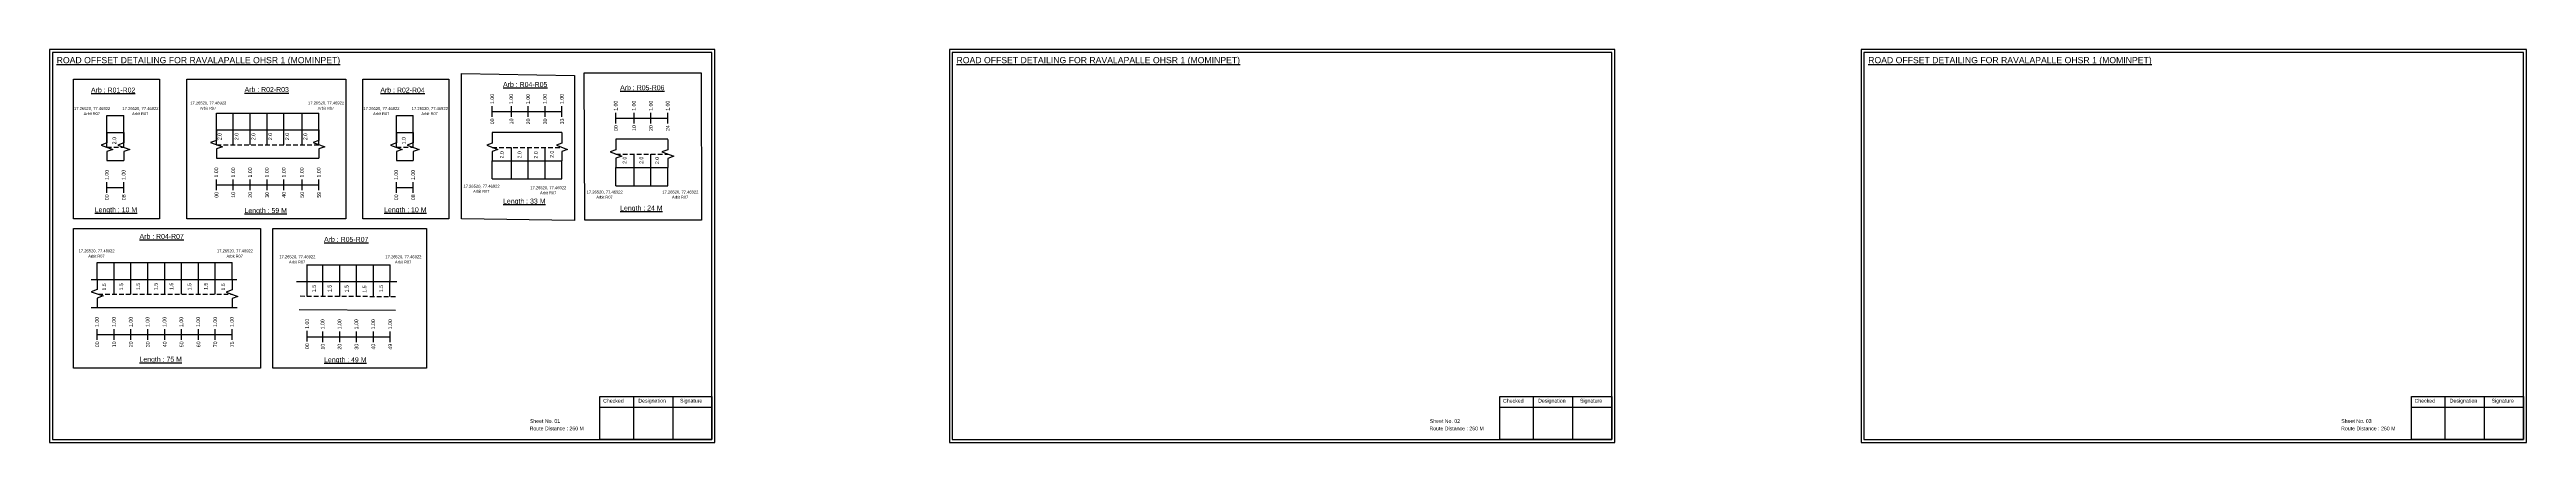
# Model space of a CAD drawing. Header units: inches. Extents: x -117 to 51867, y -12715 to 3423.
# Drawn here: x 4 to 2001, y -3395 to -3078 of the extents above; entities that cross this region are included whole.
import ezdxf

# ---------------------------------------------------------------- set-up
doc = ezdxf.new("R2010")
doc.units = ezdxf.units.IN
doc.header["$MEASUREMENT"] = 0
doc.linetypes.add('DASHED2', pattern=[0.375, 0.25, -0.125])
doc.layers.add('PDF_Geometry', color=7, linetype='Continuous')
doc.layers.add('PDF_Text', color=5, linetype='Continuous')
doc.styles.add('PDF Arial', font='arial.ttf')
doc.styles.get("Standard").update_dxf_attribs({"font": 'arial.ttf'})

msp = doc.modelspace()

# ---------------------------------------------------------------- linework, layer by layer
at = {"color": 5}
for p, q in [((49.9, -3131.3), (63.5, -3131.3)), ((138.2, -3129.3), (220.9, -3129.3)), ((283.3, -3131.3), (296.9, -3131.3)), ((360.6, -3182.4), (416.8, -3182.4)), ((460.3, -3187.8), (502.1, -3187.8)), ((42.1, -3249.8), (150.9, -3249.8)), ((211.4, -3251.6), (278.4, -3251.6))]:
    msp.add_line(p, q, dxfattribs=at)
for p, q in [((49.9, -3156.8), (49.9, -3131.3)), ((63.5, -3156.8), (63.5, -3131.3)), ((138.2, -3154.8), (138.2, -3129.3)), ((151.8, -3154.8), (151.8, -3129.3)), ((165.4, -3154.8), (165.4, -3129.3)), ((179, -3154.8), (179, -3129.3)), ((192.6, -3154.8), (192.6, -3129.3)), ((207.3, -3154.8), (207.3, -3129.3)), ((220.9, -3154.8), (220.9, -3129.3)), ((283.3, -3156.8), (283.3, -3131.3)), ((296.9, -3156.8), (296.9, -3131.3)), ((49.9, -3144.9), (63.5, -3144.9)), ((138.2, -3142.9), (220.9, -3142.9)), ((283.3, -3144.9), (296.9, -3144.9)), ((416.8, -3145), (360.6, -3145)), ((502.1, -3150.4), (460.3, -3150.4)), ((49.9, -3167.6), (63.5, -3167.6)), ((138.2, -3165.6), (220.9, -3165.6)), ((283.3, -3167.6), (296.9, -3167.6)), ((360.6, -3167.7), (416.8, -3167.7)), ((360.6, -3182.4), (360.6, -3167.7)), ((376, -3182.4), (376, -3156.9)), ((389.6, -3182.4), (389.6, -3156.9)), ((403.2, -3182.4), (403.2, -3156.9)), ((416.8, -3182.4), (416.8, -3167.7)), ((460.3, -3173.1), (485.9, -3173.1)), ((460.3, -3187.8), (460.3, -3173.1)), ((474.9, -3187.8), (474.9, -3162.3)), ((485.9, -3173.1), (502.1, -3173.1)), ((488.5, -3187.8), (488.5, -3162.3)), ((502.1, -3187.8), (502.1, -3173.1)), ((42.1, -3263.4), (42.1, -3249.8)), ((55.7, -3275.3), (55.7, -3249.8)), ((69.3, -3275.3), (69.3, -3249.8)), ((82.9, -3275.3), (82.9, -3249.8)), ((96.5, -3275.3), (96.5, -3249.8)), ((110.1, -3275.3), (110.1, -3249.8)), ((123.7, -3275.3), (123.7, -3249.8)), ((137.3, -3275.3), (137.3, -3249.8)), ((150.9, -3263.4), (150.9, -3249.8)), ((211.4, -3276.9), (211.4, -3251.3)), ((224, -3276.9), (224, -3251.6)), ((237.6, -3277), (237.6, -3251.6)), ((251.2, -3276.9), (251.2, -3251.6)), ((264.8, -3277.2), (264.8, -3251.6)), ((278.1, -3277.1), (278.4, -3251.6)), ((37.1, -3263.4), (154.7, -3263.4)), ((283.6, -3265.3), (202.7, -3265.3)), ((37.2, -3286.1), (155, -3286.1)), ((204.9, -3287.5), (282.6, -3288))]:
    msp.add_line(p, q)
at = {"color": 217, "true_color": 0x93278f}
for p, q in [((360.6, -3132.3), (360.6, -3123.7)), ((360.6, -3128), (416.8, -3128)), ((376, -3132.3), (376, -3123.7)), ((389.6, -3132.3), (389.6, -3123.7)), ((403.2, -3132.3), (403.2, -3123.7)), ((416.8, -3132.3), (416.8, -3123.7)), ((460.3, -3137.7), (460.3, -3129.1)), ((460.3, -3133.4), (502.1, -3133.4)), ((474.9, -3137.7), (474.9, -3129.1)), ((488.5, -3137.7), (488.5, -3129.1)), ((502.1, -3137.7), (502.1, -3129.1)), ((49.9, -3193.5), (49.9, -3184.9)), ((49.9, -3189.2), (63.5, -3189.2)), ((63.5, -3193.5), (63.5, -3184.9)), ((138.2, -3191.5), (138.2, -3182.9)), ((138.2, -3187.2), (220.9, -3187.2)), ((151.8, -3191.5), (151.8, -3182.9)), ((165.4, -3191.5), (165.4, -3182.9)), ((179, -3191.5), (179, -3182.9)), ((192.6, -3191.5), (192.6, -3182.9)), ((207.3, -3191.5), (207.3, -3182.9)), ((220.9, -3191.5), (220.9, -3182.9)), ((283.3, -3193.5), (283.3, -3184.9)), ((283.3, -3189.2), (296.9, -3189.2)), ((296.9, -3193.5), (296.9, -3184.9)), ((42.1, -3312), (42.1, -3303.4)), ((42.1, -3307.7), (150.9, -3307.7)), ((55.7, -3312), (55.7, -3303.4)), ((69.3, -3312), (69.3, -3303.4)), ((82.9, -3312), (82.9, -3303.4)), ((96.5, -3312), (96.5, -3303.4)), ((110.1, -3312), (110.1, -3303.4)), ((123.7, -3312), (123.7, -3303.4)), ((137.3, -3312), (137.3, -3303.4)), ((150.9, -3312), (150.9, -3303.4)), ((211.4, -3313.5), (211.4, -3304.9)), ((211.4, -3309.6), (278.4, -3309.6)), ((224, -3313.9), (224, -3305.3)), ((237.6, -3313.9), (237.6, -3305.3)), ((251.2, -3313.9), (251.2, -3305.3)), ((264.8, -3313.9), (264.8, -3305.3)), ((278.4, -3313.9), (278.4, -3305.3))]:
    msp.add_line(p, q, dxfattribs=at)
at = {"linetype": 'DASHED2', "ltscale": 15}
for p, q in [((138.2, -3154.8), (220.9, -3154.8)), ((49.9, -3156.8), (63.5, -3156.8)), ((283.3, -3156.8), (296.9, -3156.8)), ((360.6, -3156.9), (416.8, -3156.9)), ((460.3, -3162.3), (502.1, -3162.3)), ((42.8, -3275.3), (150.9, -3275.3)), ((205.6, -3276.7), (283.9, -3277.1))]:
    msp.add_line(p, q, dxfattribs=at)
for points in [[(22.9, -3101.8), (92.2, -3101.8), (92.2, -3214.5), (22.9, -3214.5)], [(114.4, -3101.8), (242.5, -3101.8), (242.5, -3214.5), (114.4, -3214.5)], [(256.2, -3101.8), (325.5, -3101.8), (325.5, -3214.5), (256.2, -3214.5)], [(335.7, -3097.4), (427, -3098.9), (427, -3215.9), (335.7, -3214.5)], [(434.8, -3096.7), (529.1, -3096.7), (529.4, -3215.5), (435.1, -3215.5)], [(22.9, -3222.3), (173.7, -3222.3), (173.7, -3335), (22.9, -3335)], [(183.7, -3222.3), (307.5, -3222.3), (307.5, -3335), (183.7, -3335)]]:
    msp.add_lwpolyline(points, close=True)
at = {"linetype": 'Continuous'}
for points in [[(49.9, -3144.9), (49.9, -3153.3), (45.2, -3155.1), (54.7, -3158.5), (49.9, -3160.2), (49.9, -3167.6)], [(63.5, -3144.9), (63.5, -3153.3), (58.8, -3155.1), (68.3, -3158.5), (63.5, -3160.2), (63.5, -3167.6)], [(138.2, -3142.9), (138.2, -3151.3), (133.5, -3153.1), (143, -3156.5), (138.2, -3158.2), (138.2, -3165.6)], [(220.9, -3142.9), (220.9, -3151.3), (216.2, -3153.1), (225.6, -3156.5), (220.9, -3158.2), (220.9, -3165.6)], [(283.3, -3144.9), (283.3, -3153.3), (278.5, -3155.1), (288, -3158.5), (283.3, -3160.2), (283.3, -3167.6)], [(296.9, -3144.9), (296.9, -3153.3), (292.1, -3155.1), (301.6, -3158.5), (296.9, -3160.2), (296.9, -3167.6)], [(360.6, -3145), (360.6, -3153.6), (356.1, -3155.2), (365.1, -3158.5), (360.6, -3160.2), (360.6, -3167.7)], [(416.8, -3145), (416.8, -3153.6), (412.3, -3155.2), (421.3, -3158.5), (416.8, -3160.2), (416.8, -3167.7)], [(416.8, -3145), (416.8, -3153.6), (412.3, -3155.2), (421.3, -3158.5), (416.8, -3160.2), (416.8, -3167.7)], [(460.3, -3150.4), (460.3, -3158.8), (455.6, -3160.6), (465.1, -3164), (460.3, -3165.7), (460.3, -3173.1)], [(502.1, -3150.5), (502.1, -3158.9), (497.4, -3160.6), (506.9, -3164.1), (502.1, -3165.8), (502.1, -3173.2)], [(42.1, -3263.1), (42.1, -3271.6), (37.3, -3273.3), (46.8, -3276.7), (42.1, -3278.5), (42.1, -3285.8)], [(150.9, -3263.4), (150.9, -3271.8), (146.1, -3273.6), (155.6, -3277), (150.9, -3278.8), (150.9, -3286.1)]]:
    msp.add_lwpolyline(points, dxfattribs=at)
at = {"layer": 'PDF_Geometry'}
for points in [[(3.7, -3078.1), (3.7, -3394.8), (540.1, -3394.8), (540.1, -3078.1)], [(6, -3080.4), (6, -3392.3), (537.7, -3392.3), (537.7, -3080.4)], [(729.1, -3078.1), (729.1, -3394.8), (1265.6, -3394.8), (1265.6, -3078.1)], [(731.5, -3080.4), (731.5, -3392.3), (1263.2, -3392.3), (1263.2, -3080.4)], [(1464.1, -3078.1), (1464.1, -3394.8), (2000.6, -3394.8), (2000.6, -3078.1)], [(1466.5, -3080.4), (1466.5, -3392.3), (1998.2, -3392.3), (1998.2, -3080.4)]]:
    msp.add_lwpolyline(points, close=True, dxfattribs=at)
at = {"layer": 'PDF_Geometry', "color": 242, "true_color": 0xcc1f26}
for points in [[(537.7, -3392.4), (447.4, -3392.4), (447.4, -3357.8), (537.7, -3357.8)], [(1263.2, -3392.4), (1172.9, -3392.4), (1172.9, -3357.8), (1263.2, -3357.8)], [(1998.2, -3392.4), (1907.8, -3392.4), (1907.8, -3357.8), (1998.2, -3357.8)]]:
    msp.add_lwpolyline(points, close=True, dxfattribs=at)
for points in [[(447.4, -3366.2), (537.7, -3366.2)], [(474.4, -3357.8), (474.4, -3392.4)], [(506.1, -3357.8), (506.1, -3392.4)], [(1172.9, -3366.2), (1263.2, -3366.2)], [(1199.8, -3357.8), (1199.8, -3392.4)], [(1231.6, -3357.8), (1231.6, -3392.4)], [(1907.8, -3366.2), (1998.2, -3366.2)], [(1934.8, -3357.8), (1934.8, -3392.4)], [(1966.6, -3357.8), (1966.6, -3392.4)]]:
    msp.add_lwpolyline(points, dxfattribs=at)

# ---------------------------------------------------------------- texts
at = {"color": 242, "true_color": 0xcd2027}
for s, height, p in [('%%UROAD OFFSET DETAILING FOR RAVALAPALLE OHSR 1 (MOMINPET)', 5, (9.4, -3089.1)), ('%%UROAD OFFSET DETAILING FOR RAVALAPALLE OHSR 1 (MOMINPET)', 5, (734.9, -3089.1)), ('%%UROAD OFFSET DETAILING FOR RAVALAPALLE OHSR 1 (MOMINPET)', 5, (1469.9, -3089.1)), ('%%UArb : R01-R02', 4, (37.1, -3112.7)), ('%%UArb : R02-R03', 4, (160.9, -3112.3)), ('%%UArb : R02-R04', 4, (270.4, -3112.7)), ('%%UArb : R04-R05', 4, (369.3, -3108.2)), ('%%UArb : R05-R06', 4, (463.7, -3110.8)), ('%%ULength : 10 M', 4, (40.1, -3209.2)), ('%%ULength : 59 M', 4, (160.9, -3209.8)), ('%%ULength : 10 M', 4, (273.4, -3209.2)), ('%%ULength : 33 M', 4, (369.3, -3202.2)), ('%%ULength : 24 M', 4, (463.7, -3207.8)), ('%%UArb : R04-R07', 4, (76.2, -3230.7)), ('%%UArb : R05-R07', 4, (225, -3233.1)), ('%%ULength : 75 M', 4, (76.2, -3329.7)), ('%%ULength : 49 M', 4, (225, -3330.1))]:
    msp.add_text(s, height=height, dxfattribs=at).set_placement(p)
at = {"color": 217, "true_color": 0x93278f}
for s, p in [('1.00', (362, -3122)), ('1.00', (377.3, -3122)), ('1.00', (390.9, -3122)), ('1.00', (404.5, -3122)), ('1.00', (418.1, -3122)), ('00', (362.1, -3138.3)), ('10', (377.5, -3138.3)), ('20', (391.1, -3138.3)), ('30', (404.7, -3138.3)), ('33', (418.3, -3138.3)), ('1.00', (461.6, -3127.4)), ('1.00', (476.3, -3127.4)), ('1.00', (489.9, -3127.4)), ('1.00', (503.5, -3127.4)), ('00', (461.8, -3143.7)), ('10', (476.4, -3143.7)), ('20', (490, -3143.7)), ('24', (503.6, -3143.7)), ('1.00', (139.6, -3181.2)), ('1.00', (153.2, -3181.2)), ('1.00', (166.8, -3181.2)), ('1.00', (180.4, -3181.2)), ('1.00', (194, -3181.2)), ('1.00', (208.6, -3181.2)), ('1.00', (222.2, -3181.2)), ('1.00', (51.3, -3183.2)), ('00', (51.4, -3199.5)), ('1.00', (64.9, -3183.2)), ('08', (65, -3199.5)), ('00', (139.7, -3197.5)), ('10', (153.3, -3197.5)), ('20', (166.9, -3197.5)), ('30', (180.5, -3197.5)), ('40', (194.1, -3197.5)), ('50', (208.8, -3197.5)), ('59', (222.4, -3197.5)), ('1.00', (284.6, -3183.2)), ('00', (284.7, -3199.5)), ('1.00', (298.2, -3183.2)), ('08', (298.3, -3199.5)), ('1.00', (43.4, -3301.7)), ('1.00', (57, -3301.7)), ('1.00', (70.6, -3301.7)), ('1.00', (84.2, -3301.7)), ('1.00', (97.8, -3301.7)), ('1.00', (111.4, -3301.7)), ('1.00', (125, -3301.7)), ('1.00', (138.6, -3301.7)), ('1.00', (152.2, -3301.7)), ('00', (43.6, -3318)), ('10', (57.2, -3318)), ('20', (70.8, -3318)), ('30', (84.4, -3318)), ('40', (98, -3318)), ('50', (111.6, -3318)), ('60', (125.2, -3318)), ('70', (138.8, -3318)), ('75', (152.4, -3318)), ('1.00', (212.8, -3303.2)), ('1.00', (225.3, -3303.6)), ('1.00', (238.9, -3303.6)), ('1.00', (252.5, -3303.6)), ('1.00', (266.1, -3303.6)), ('1.00', (279.7, -3303.6)), ('00', (212.9, -3319.5)), ('10', (225.4, -3319.9)), ('20', (239, -3319.9)), ('30', (252.6, -3319.9)), ('40', (266.2, -3319.9)), ('49', (279.8, -3319.9))]:
    msp.add_text(s, height=3, rotation=90, dxfattribs=at).set_placement(p)
at = {"color": 5}
for s, height, p in [('17.26520, 77.46922', 2.34, (23.4, -3126.8)), ('Arbit R07', 2.25, (31.2, -3130.9)), ('17.26520, 77.46922', 2.34, (62.4, -3126.8)), ('Arbit R07', 2.25, (70.2, -3130.9)), ('17.26520, 77.46922', 2.34, (117.1, -3122.3)), ('Arbit R07', 2.25, (124.9, -3126.5)), ('17.26520, 77.46922', 2.34, (212.1, -3122.3)), ('Arbit R07', 2.25, (219.9, -3126.5)), ('17.26520, 77.46922', 2.34, (256.7, -3126.8)), ('Arbit R07', 2.25, (264.5, -3130.9)), ('17.26520, 77.46922', 2.34, (295.7, -3126.8)), ('Arbit R07', 2.25, (303.5, -3130.9)), ('17.26520, 77.46922', 2.34, (337.4, -3189.4)), ('Arbit R07', 2.25, (345.2, -3193.5)), ('17.26520, 77.46922', 2.34, (391.2, -3190.6)), ('Arbit R07', 2.25, (399.1, -3194.7)), ('17.26520, 77.46922', 2.34, (436.7, -3194.1)), ('17.26520, 77.46922', 2.34, (497.7, -3194.1)), ('Arbit R07', 2.25, (444.5, -3198.2)), ('Arbit R07', 2.25, (505.5, -3198.2)), ('17.26520, 77.46922', 2.34, (27.1, -3241.5)), ('Arbit R07', 2.25, (34.9, -3245.7)), ('17.26520, 77.46922', 2.34, (138.6, -3241.5)), ('Arbit R07', 2.25, (146.4, -3245.7)), ('17.26520, 77.46922', 2.34, (188.9, -3246.3)), ('Arbit R07', 2.25, (196.7, -3250.4)), ('17.26520, 77.46922', 2.34, (274.4, -3246.3)), ('Arbit R07', 2.25, (282.2, -3250.4))]:
    msp.add_text(s, height=height, dxfattribs=at).set_placement(p)
for s, p in [('2.0', (57.4, -3154.5)), ('2.0', (142.3, -3151.1)), ('2.0', (155.9, -3151.1)), ('2.0', (169.5, -3151.1)), ('2.0', (183.1, -3151.1)), ('2.0', (196.7, -3151.1)), ('2.0', (211.4, -3151.1)), ('1.0', (290.7, -3154.5)), ('2.0', (369.8, -3165.8)), ('2.0', (384.1, -3165.8)), ('2.0', (397.3, -3165.9)), ('2.0', (410.2, -3165.4)), ('2.0', (468.8, -3170.2)), ('2.0', (482.3, -3170.2)), ('2.0', (495.1, -3170.4)), ('1.5', (49.2, -3272.3)), ('1.5', (63, -3272.2)), ('1.5', (76.6, -3271.9)), ('1.5', (90.8, -3271.9)), ('1.5', (103.4, -3271.8)), ('1.5', (117.9, -3272.2)), ('1.5', (131.1, -3271.8)), ('1.5', (145.2, -3272.3)), ('1.5', (218.4, -3273.6)), ('1.5', (231, -3273.6)), ('1.5', (244.7, -3273.8)), ('1.5', (259, -3274)), ('1.5', (272.5, -3273.6))]:
    msp.add_text(s, height=3, rotation=90).set_placement(p)
for s, p in [('Route Distance : 260 M', (390.7, -3385)), ('Sheet No. 01', (390.9, -3379)), ('Sheet No. 02', (1116.4, -3379)), ('Route Distance : 260 M', (1116.2, -3385)), ('Sheet No. 03', (1851.3, -3379)), ('Route Distance : 260 M', (1851.2, -3385))]:
    msp.add_text(s, height=3).set_placement(p)
at = {"layer": 'PDF_Text', "color": 7, "attachment_point": 7, "style": 'PDF Arial'}
for s, insert, char_height in [('Checked', (450, -3362.7), 3), ('Designation', (478.4, -3363.5), 3.001), ('Signature', (512, -3363.5), 3), ('Checked', (1175.5, -3362.7), 3), ('Designation', (1203.8, -3363.5), 3.001), ('Signature', (1237.5, -3363.5), 3), ('Checked', (1910.4, -3362.7), 3), ('Designation', (1938.8, -3363.5), 3.001), ('Signature', (1972.5, -3363.5), 3)]:
    msp.add_mtext(s, dxfattribs=dict(at, insert=insert, char_height=char_height))

doc.saveas('drawing.dxf')
